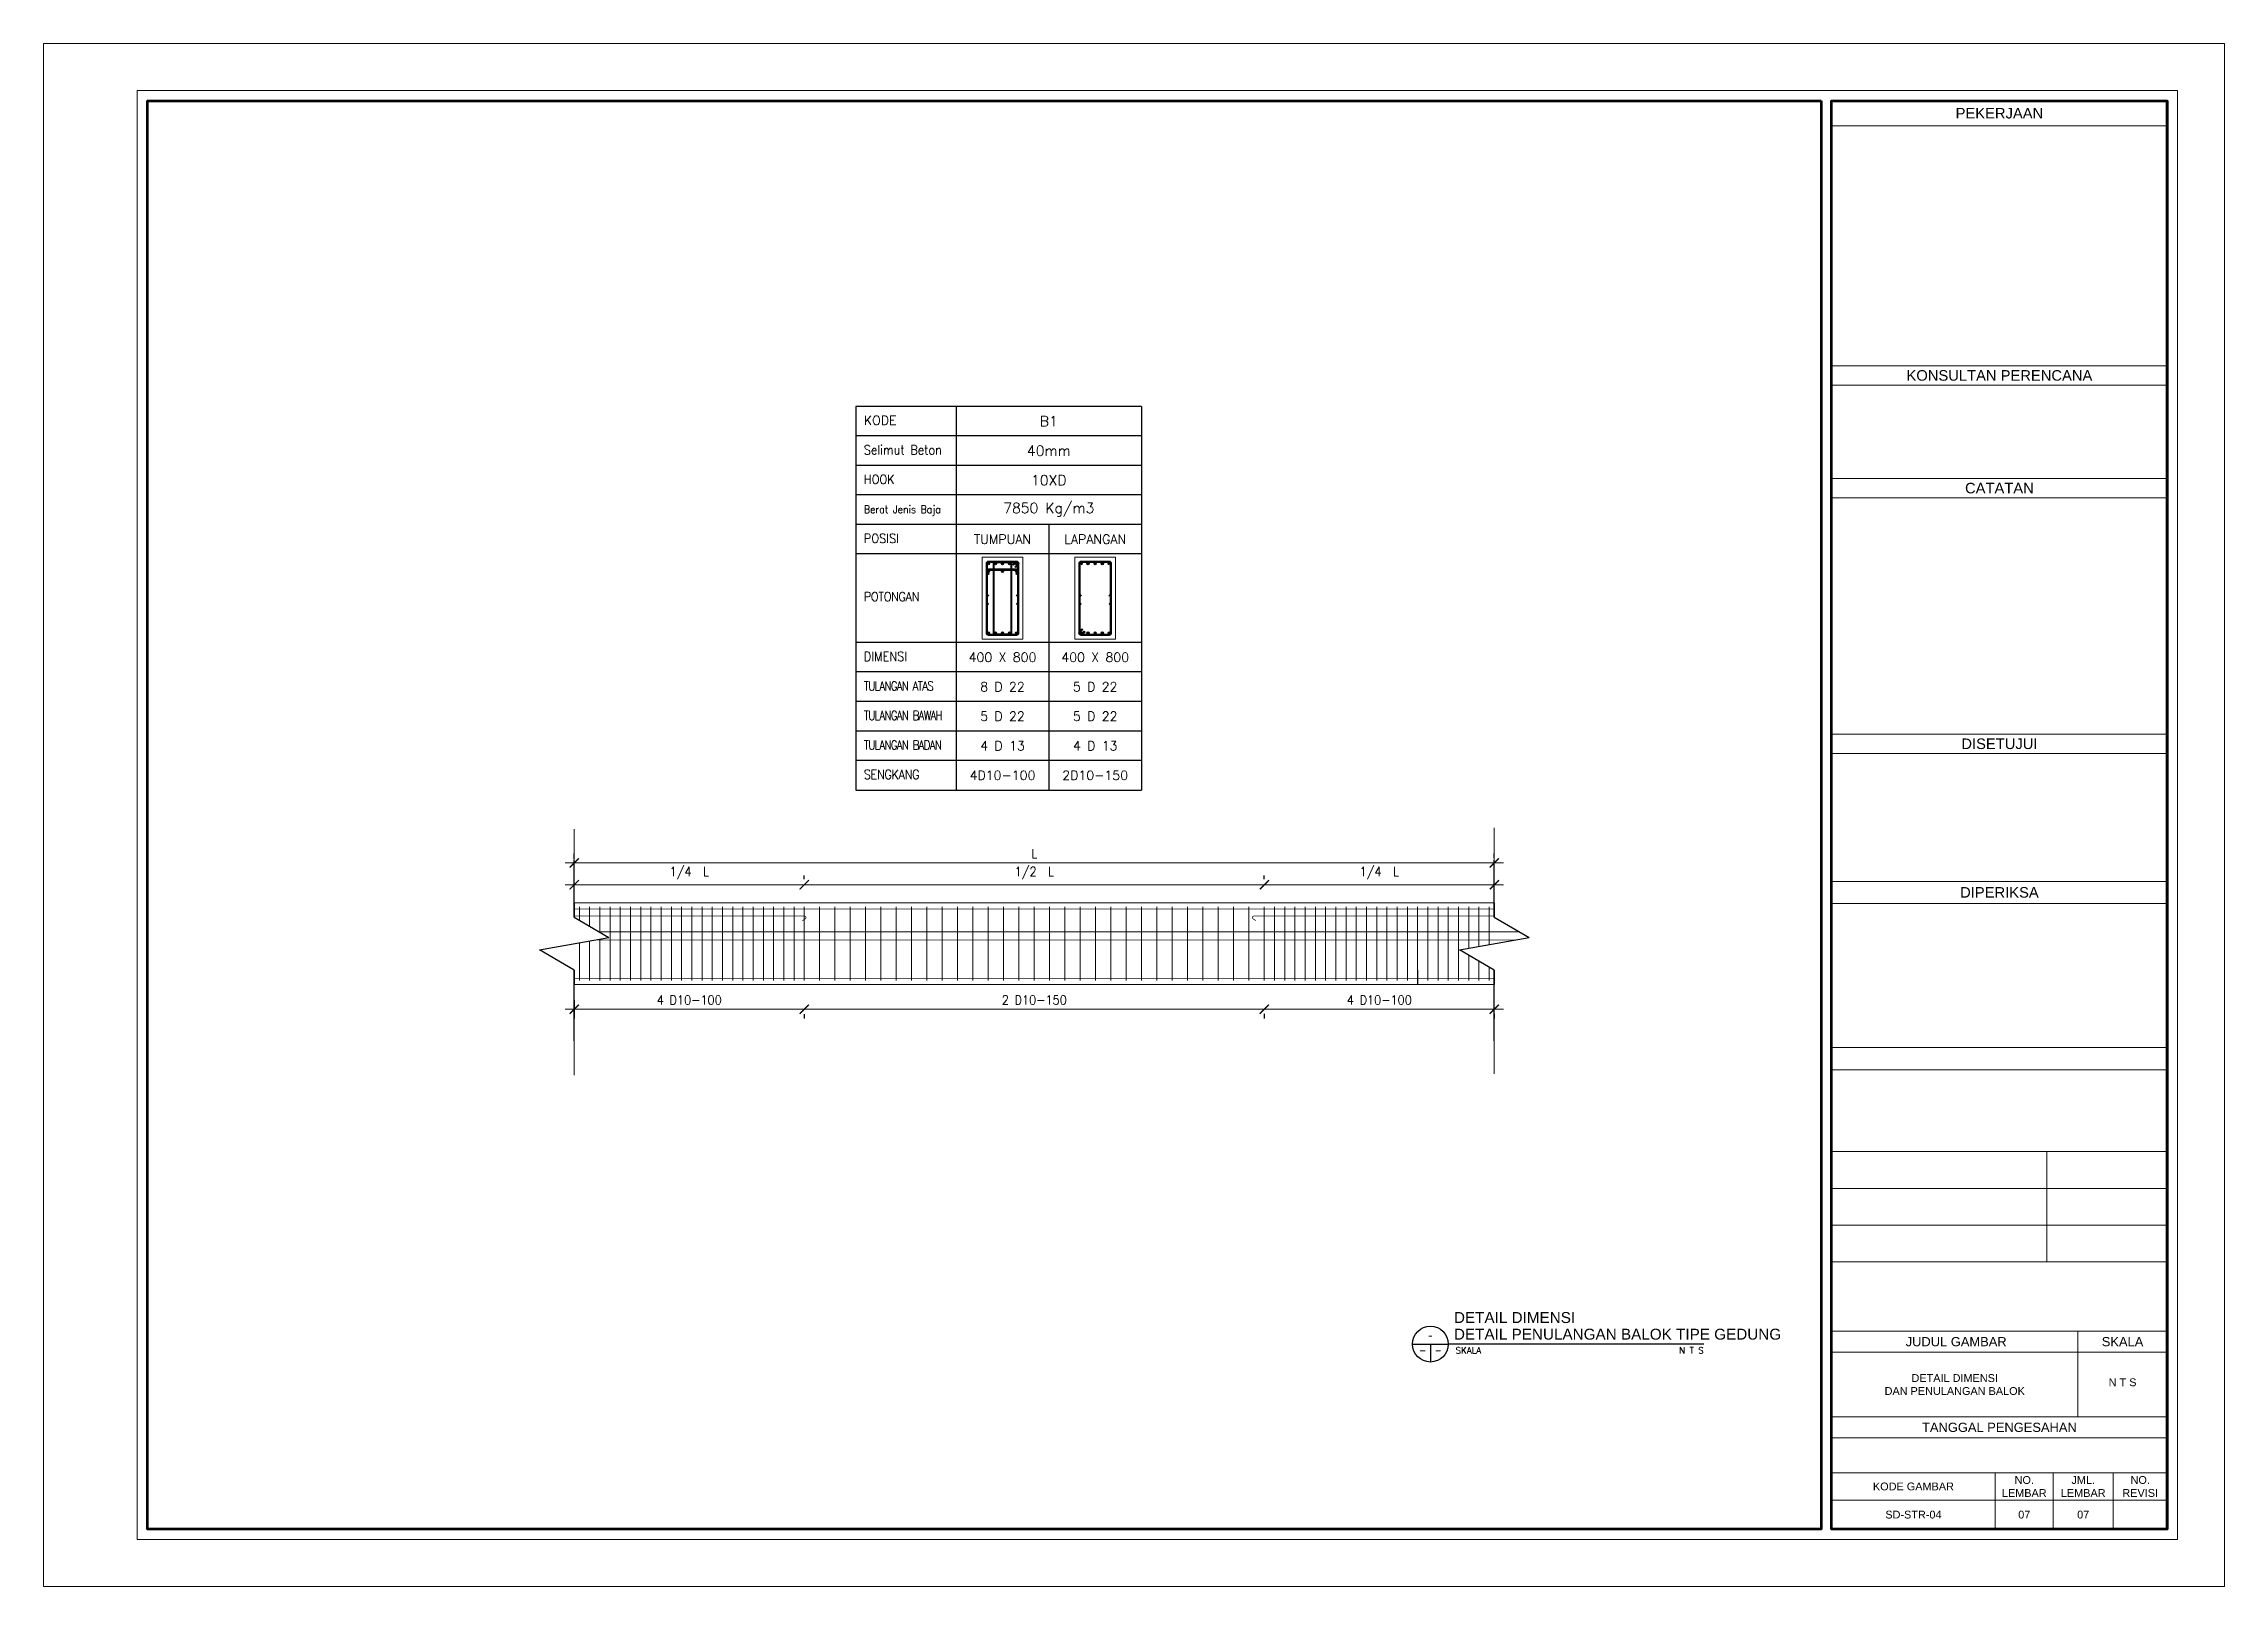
# Model space of a CAD drawing. Header units: millimetres. Extents: x 4384 to 25717, y 7703 to 52958.
# Drawn here: x 4384 to 25717, y 7703 to 22788 of the extents above; entities that cross this region are included whole.
import ezdxf
from ezdxf.enums import TextEntityAlignment as Align

# ---------------------------------------------------------------- set-up
doc = ezdxf.new("R2010")
doc.units = ezdxf.units.MM
doc.header["$PDMODE"] = 35
for name, color, linetype, lineweight in [('A-ANNO-dimensi', 14, 'Continuous', 9), ('A-STRT-Cstruktur', 4, 'Continuous', 15), ('arsir', 9, 'Continuous', 5), ('BETON', 5, 'Continuous', 9), ('Elevator', 230, 'Continuous', 9), ('HATCHING', 251, 'Continuous', 5)]:
    doc.layers.add(name, color=color, linetype=linetype, lineweight=lineweight)
for name, color, linetype in [('A-LINE-breakline', 1, 'Continuous'), ('KOP', 7, 'Continuous'), ('SIMBOL', 7, 'Continuous'), ('TEKS', 11, 'Continuous')]:
    doc.layers.add(name, color=color, linetype=linetype)
doc.styles.add('DIM', font='simplex.shx', dxfattribs={"height": 0.175})
doc.styles.add('JUDUL', font='arial.ttf', dxfattribs={"height": 300})
doc.styles.add('ROMANS', font='ROMANS.shx', dxfattribs={"height": 0.22})
doc.styles.add('S-R-S', font='simplex.shx', dxfattribs={"width": 0.9})
doc.styles.add('SIM', font='SIMPLEX.shx', dxfattribs={"height": 0.175})
doc.styles.get("Standard").update_dxf_attribs({"font": 'arial.ttf'})
doc.dimstyles.new('S-A2 100', dxfattribs={"dimtxt": 150, "dimasz": 50, "dimexe": 50, "dimexo": 15, "dimgap": 70, "dimtad": 1, "dimdec": 0, "dimzin": 0, "dimdsep": 46, "dimtxsty": 'S-R-S', "dimblk": 'ARCHTICK', "dimcen": 2, "dimdle": 20, "dimclrd": 14, "dimclrt": 2, "dimadec": 0, "dimazin": 0, "dimtfac": 1, "dimtdec": 0, "dimtofl": 0, "dimtmove": 0, "dimatfit": 3, "dimfxl": 150, "dimfxlon": 1, "dimtolj": 1, "dimtzin": 0, "dimlwd": 13, "dimarcsym": 0})

msp = doc.modelspace()

# ---------------------------------------------------------------- texts
at = {"color": 7, "lineweight": 9, "char_height": 76.1867201, "attachment_point": 5, "style": 'ROMANS'}
for s, insert, width in [('{\\fArial|b0|i0|c0|p34;DETAIL DIMENSI \\PDAN PENULANGAN BALOK}', (23078.75535, 9676.52202, -43897.17226), 2408.9856379), ('{\\fArial|b0|i0|c0|p34;N T S}', (24720.52763, 9698.24508, -43897.17226), 874.5589125), ('{\\fArial|b0|i0|c0|p34;SD-STR-04}', (22674.7931, 8404.64926, -43897.17226), 1601.0611361), ('{\\fArial|b0|i0|c0|p34;07}', (23759.1311, 8404.64926, -43897.17226), 567.6148721), ('{\\fArial|b0|i0|c0|p34;07}', (24335.72618, 8404.64926, -43897.17226), 585.5752743)]:
    msp.add_mtext(s, dxfattribs=dict(at, insert=insert, width=width))
at = {"layer": 'TEKS', "color": 2, "linetype": 'Continuous', "lineweight": 0, "ltscale": 5}
for s, insert, char_height, width, attachment_point in [('{\\Fromans|c0;KODE}', (12407.511, 19149.83802), 90, 903.1928829, 1), ('\\pxqc;{\\Fromans|c0;B1}', (14217.38571, 19096.9054), 100, 1813.3636644, 5), ('{\\Fromans|c0;\\W0.9;Selimut Beton }', (12407.511, 18861.29071), 90, 903.1928829, 1), ('\\pxqc;{\\Fromans|c0;40mm}', (14217.38571, 18808.35809), 100, 1813.3636644, 5), ('{\\Fromans|c0;\\W0.9;HOOK}', (12407.511, 18572.7434), 90, 903.1928829, 1), ('{\\Fromans|c0;10XD}', (14217.38571, 18519.81078), 100, 1813.3636644, 5), ('{\\Fromans|c0;\\W0.9;Berat Jenis Baja}', (12408.8111, 18271.80979, 7587.069), 74.4446425, 1006.8324812, 1), ('{\\Fromans|c0;7850 Kg/m3}', (14217.38571, 18231.26347), 100, 1813.3636644, 5), ('{\\Fromans|c0;\\W0.9;POSISI}', (12407.511, 17995.64877), 90, 903.1928829, 1), ('{\\Fromans|c0;TUMPUAN}', (13764.0448, 17942.71616), 90, 906.6818324, 5), ('{\\Fromans|c0;LAPANGAN}', (14670.72663, 17942.71616), 90, 906.6818324, 5), ('{\\Fromans|c0;\\W0.9;\\T0.95;POTONGAN}', (12407.511, 17425.66229), 90, 903.1928829, 1), ('{\\Fromans|c0;\\W0.9;DIMENSI}', (12407.511, 16841.45953), 90, 903.1928829, 1), ('{\\Fromans|c0;400 X 800}', (13764.0448, 16788.52691), 90, 906.6818323, 5), ('{\\Fromans|c0;400 X 800}', (14670.72663, 16788.52691), 90, 906.6818323, 5), ('{\\Fromans|c0;\\W0.8;\\T0.9;TULANGAN ATAS}', (12407.511, 16552.91222), 90, 903.1928829, 1), ('{\\Fromans|c0;8 D 22}', (13764.0448, 16499.9796), 90, 906.6818323, 5), ('{\\Fromans|c0;5 D 22}', (14670.72663, 16499.9796), 90, 906.6818323, 5), ('{\\Fromans|c0;\\W0.8;\\T0.9;TULANGAN BAWAH}', (12407.511, 16264.36491), 90, 903.1928829, 1), ('{\\Fromans|c0;5 D 22}', (13764.0448, 16211.43229), 90, 906.6818323, 5), ('{\\Fromans|c0;5 D 22}', (14670.72663, 16211.43229), 90, 906.6818323, 5), ('{\\Fromans|c0;\\W0.8;\\T0.9;TULANGAN BADAN}', (12407.511, 15975.81759), 90, 903.1928829, 1), ('{\\Fromans|c0;4 D 13}', (13764.0448, 15922.88498), 90, 906.6818323, 5), ('{\\Fromans|c0;4 D 13}', (14670.72663, 15922.88498), 90, 906.6818323, 5), ('{\\Fromans|c0;\\W0.9;\\T0.95;SENGKANG}', (12407.511, 15687.27028), 90, 903.1928829, 1), ('{\\Fromans|c0;4D10-100}', (13764.0448, 15634.33766), 90, 906.6818323, 5), ('{\\Fromans|c0;2D10-150}', (14670.72663, 15634.33766), 90, 906.6818323, 5)]:
    msp.add_mtext(s, dxfattribs=dict(at, insert=insert, char_height=char_height, width=width, attachment_point=attachment_point))

# ---------------------------------------------------------------- blocks, each defined once
blk = doc.blocks.new('SIM-JUDUL')
for p, q in [((0, 0), (0.987, 0)), ((0.493, 0), (0.493, -0.493)), ((8, 0), (0.987, 0))]:
    blk.add_line(p, q)
blk.add_circle((0.493, 0), 0.493)
at = {"ltscale": 0.7, "style": 'SIM'}
blk.add_text('SKALA', height=0.175, dxfattribs=at).set_placement((1.185, -0.174), align=Align.MIDDLE_LEFT)
at = {"style": 'JUDUL'}
for tag, p in [('JUDUL1', (1.14, 0.578)), ('JUDUL2', (1.14, 0.121))]:
    blk.add_attdef(tag, p, '', height=0.3, dxfattribs=at)
at = {"ltscale": 0.75}
for tag, height, style, p in [('GBR', 0.25, 'JUDUL', (0.493, 0.247)), ('L1', 0.175, 'DIM', (0.28, -0.174)), ('L2', 0.175, 'DIM', (0.707, -0.174))]:
    blk.add_attdef(tag, text='', height=height, dxfattribs=dict(at, style=style)).set_placement(p, align=Align.MIDDLE)
at = {"style": 'DIM'}
blk.add_attdef('SKL', text='', height=0.175, dxfattribs=at).set_placement((8, -0.174), align=Align.MIDDLE_RIGHT)
blk = doc.blocks.new('KOPSTR')
at = {"color": 7, "lineweight": 20, "ltscale": 2}
for p, q in [((1045959, 626693), (1055102, 626693)), ((1045959, 626012), (1055102, 626012)), ((1045959, 619478), (1055102, 619478)), ((1045959, 618948), (1055102, 618948)), ((1045959, 616409), (1055102, 616409)), ((1045959, 615880), (1055102, 615880)), ((1045959, 609448), (1055102, 609448)), ((1045959, 608919), (1055102, 608919)), ((1045959, 605438), (1055102, 605438)), ((1045959, 604838), (1055102, 604838)), ((1045959, 600915), (1055102, 600915)), ((1045959, 600306), (1055102, 600306)), ((1045959, 595081), (1055102, 595081)), ((1045959, 593190), (1055102, 593190)), ((1045959, 592620), (1055102, 592620)), ((1045959, 590856), (1055102, 590856))]:
    blk.add_line(p, q, dxfattribs=at)
at = {"color": 7}
for p, q in [((1051819, 598081), (1051819, 595081)), ((1052667, 593190), (1052667, 590856)), ((1051998, 589333), (1051998, 587800)), ((1053628, 589333), (1053628, 587800)), ((1045959, 588593), (1055102, 588593))]:
    blk.add_line(p, q, dxfattribs=at)
at = {"color": 7, "ltscale": 2}
for p, q in [((1045959, 590291), (1055102, 590291)), ((1045959, 589333), (1055102, 589333))]:
    blk.add_line(p, q, dxfattribs=at)
at = {"color": 8}
blk.add_lwpolyline([(997258, 628249), (997258, 586244), (1056658, 586244), (1056658, 628249)], close=True, dxfattribs=at)
at = {"lineweight": 13}
blk.add_lwpolyline([(1055385, 626976), (1055385, 587517), (999803, 587517), (999803, 626976)], close=True, dxfattribs=at)
at = {"color": 1, "lineweight": 53, "ltscale": 0.05}
blk.add_lwpolyline([(1045676, 626693), (1045676, 587800), (1000086, 587800), (1000086, 626693)], close=True, dxfattribs=at)
blk.add_lwpolyline([(1055102, 587800), (1055102, 626693), (1055102, 587800), (1045959, 587800), (1045959, 626693), (1055102, 626693)], dxfattribs=at)
at = {"color": 7, "lineweight": 20, "ltscale": 2}
for points in [[(1045959, 598081), (1055102, 598081)], [(1045959, 597081), (1055102, 597081)], [(1045959, 596081), (1055102, 596081)], [(1045959, 595081), (1055102, 595081)]]:
    blk.add_lwpolyline(points, close=True, dxfattribs=at)
at = {"color": 7}
blk.add_lwpolyline([(1050417, 589333), (1050417, 587800), (1050417, 589159)], dxfattribs=at)
at = {"lineweight": 15, "attachment_point": 5, "style": 'ROMANS'}
for s, insert, char_height, width in [('{\\fArial|b0|i0|c0|p34;PEKERJAAN}', (1050530, 626352), 287.25, 9143.07), ('{\\fArial|b0|i0|c0|p34;KONSULTAN PERENCANA}', (1050530, 619213), 287.25, 9143.07), ('{\\fArial|b0|i0|c0|p34;CATATAN}', (1050530, 616145), 287.25, 9143.07), ('{\\fArial|b0|i0|c0|p34;DISETUJUI}', (1050530, 609184), 287.25, 9143.07), ('{\\fArial|b0|i0|c0|p34;DIPERIKSA}', (1050530, 605138), 287.25, 9143.07), ('{\\fArial|b0|i0|c0|p34;JUDUL GAMBAR}', (1049352, 592905), 251.35, 6628.69), ('{\\fArial|b0|i0|c0|p34;SKALA}', (1053884, 592905), 251.35, 2435.22), ('{\\fArial|b0|i0|c0|p34;TANGGAL PENGESAHAN}', (1050530, 590573), 251.35, 9143.07), ('{\\fArial|b0|i0|c0|p34;NO. LEMBAR}', (1051207, 588963), 212.14, 1580.53), ('{\\fArial|b0|i0|c0|p34;NO. REVISI}', (1054365, 588963), 212.14, 1473.82), ('{\\fArial|b0|i0|c0|p34;KODE GAMBAR}', (1048188, 588963), 212.14, 4458.17), ('{\\fArial|b0|i0|c0|p34;JML. LEMBAR}', (1052813, 588963), 212.14, 1630.54)]:
    blk.add_mtext(s, dxfattribs=dict(at, insert=insert, char_height=char_height, width=width))
blk = doc.blocks.new('_ArchTick')
at = {"color": 0, "linetype": 'ByBlock', "const_width": 0.15}
blk.add_lwpolyline([(-0.5, -0.5), (0.5, 0.5)], dxfattribs=at)
blk = doc.blocks.new('*D39')
at = {"layer": 'A-ANNO-dimensi', "color": 14, "lineweight": 13, "transparency": 16777216}
blk.add_line((18665, 14564), (16235, 14564), dxfattribs=at)
at = {"layer": 'A-ANNO-dimensi', "color": 0, "lineweight": -2, "transparency": 16777216}
for p, q in [((16325, 14618), (16325, 14654)), ((18575, 14632), (18575, 14654))]:
    blk.add_line(p, q, dxfattribs=at)
at = {"layer": 'DEFPOINTS', "color": 0, "transparency": 16777216}
for p in [(16325, 14564), (16325, 14394, -1279), (18575, 14497, -1279)]:
    blk.add_point(p, dxfattribs=at)
at = {"layer": 'A-ANNO-dimensi', "color": 14, "lineweight": 13, "transparency": 16777216, "xscale": 90, "yscale": 90, "zscale": 90, "rotation": 180}
blk.add_blockref('_ArchTick', (16325, 14564), dxfattribs=at)
at = {"layer": 'A-ANNO-dimensi', "color": 14, "lineweight": 13, "transparency": 16777216, "xscale": 90, "yscale": 90, "zscale": 90}
blk.add_blockref('_ArchTick', (18575, 14564), dxfattribs=at)
at = {"layer": 'A-ANNO-dimensi', "color": 2, "transparency": 16777216, "insert": (17450, 14678), "char_height": 90, "attachment_point": 5, "style": 'S-R-S'}
blk.add_mtext('\\A1;1/4  L', dxfattribs=at)
blk = doc.blocks.new('*D40')
at = {"layer": 'A-ANNO-dimensi', "color": 14, "lineweight": 13, "transparency": 16777216}
blk.add_line((16415, 14564), (11735, 14564), dxfattribs=at)
at = {"layer": 'A-ANNO-dimensi', "color": 0, "lineweight": -2, "transparency": 16777216}
for p, q in [((11825, 14617), (11825, 14654)), ((16325, 14618), (16325, 14654))]:
    blk.add_line(p, q, dxfattribs=at)
at = {"layer": 'DEFPOINTS', "color": 0, "transparency": 16777216}
for p in [(11825, 14564), (11825, 14388, -1279), (16325, 14394, -1279)]:
    blk.add_point(p, dxfattribs=at)
at = {"layer": 'A-ANNO-dimensi', "color": 14, "lineweight": 13, "transparency": 16777216, "xscale": 90, "yscale": 90, "zscale": 90, "rotation": 180}
blk.add_blockref('_ArchTick', (11825, 14564), dxfattribs=at)
at = {"layer": 'A-ANNO-dimensi', "color": 14, "lineweight": 13, "transparency": 16777216, "xscale": 90, "yscale": 90, "zscale": 90}
blk.add_blockref('_ArchTick', (16325, 14564), dxfattribs=at)
at = {"layer": 'A-ANNO-dimensi', "color": 2, "transparency": 16777216, "insert": (14075, 14678), "char_height": 90, "attachment_point": 5, "style": 'S-R-S'}
blk.add_mtext('\\A1;1/2  L', dxfattribs=at)
blk = doc.blocks.new('*D41')
at = {"layer": 'A-ANNO-dimensi', "color": 14, "lineweight": 13, "transparency": 16777216}
blk.add_line((18665, 14778), (9485, 14778), dxfattribs=at)
at = {"layer": 'A-ANNO-dimensi', "color": 0, "lineweight": -2, "transparency": 16777216}
for p, q in [((9575, 14814), (9575, 14868)), ((18575, 14826), (18575, 14868))]:
    blk.add_line(p, q, dxfattribs=at)
at = {"layer": 'DEFPOINTS', "color": 0, "transparency": 16777216}
for p in [(9575, 14778), (18575, 14561, -1279), (9575, 14460, -1279)]:
    blk.add_point(p, dxfattribs=at)
at = {"layer": 'A-ANNO-dimensi', "color": 14, "lineweight": 13, "transparency": 16777216, "xscale": 90, "yscale": 90, "zscale": 90, "rotation": 180}
blk.add_blockref('_ArchTick', (9575, 14778), dxfattribs=at)
at = {"layer": 'A-ANNO-dimensi', "color": 14, "lineweight": 13, "transparency": 16777216, "xscale": 90, "yscale": 90, "zscale": 90}
blk.add_blockref('_ArchTick', (18575, 14778), dxfattribs=at)
at = {"layer": 'A-ANNO-dimensi', "color": 2, "transparency": 16777216, "insert": (14075, 14868), "char_height": 90, "attachment_point": 5, "style": 'S-R-S'}
blk.add_mtext('\\A1;L', dxfattribs=at)
blk = doc.blocks.new('*D42')
at = {"layer": 'A-ANNO-dimensi', "color": 14, "lineweight": 13, "transparency": 16777216}
blk.add_line((18665, 13347), (16235, 13347), dxfattribs=at)
at = {"layer": 'A-ANNO-dimensi', "color": 0, "lineweight": -2, "transparency": 16777216}
for p, q in [((16325, 13302), (16325, 13257)), ((18575, 13302), (18575, 13257))]:
    blk.add_line(p, q, dxfattribs=at)
at = {"layer": 'DEFPOINTS', "color": 0, "transparency": 16777216}
for p in [(16325, 13588, 1279), (18575, 13588, 1279), (16325, 13347)]:
    blk.add_point(p, dxfattribs=at)
at = {"layer": 'A-ANNO-dimensi', "color": 14, "lineweight": 13, "transparency": 16777216, "xscale": 90, "yscale": 90, "zscale": 90, "rotation": 180}
blk.add_blockref('_ArchTick', (16325, 13347), dxfattribs=at)
at = {"layer": 'A-ANNO-dimensi', "color": 14, "lineweight": 13, "transparency": 16777216, "xscale": 90, "yscale": 90, "zscale": 90}
blk.add_blockref('_ArchTick', (18575, 13347), dxfattribs=at)
at = {"layer": 'A-ANNO-dimensi', "color": 2, "transparency": 16777216, "insert": (17450, 13437), "char_height": 90, "attachment_point": 5, "style": 'S-R-S'}
blk.add_mtext('\\A1;4 D10-100', dxfattribs=at)
blk = doc.blocks.new('*D43')
at = {"layer": 'A-ANNO-dimensi', "color": 14, "lineweight": 13, "transparency": 16777216}
blk.add_line((9485, 14564), (11915, 14564), dxfattribs=at)
at = {"layer": 'A-ANNO-dimensi', "color": 0, "lineweight": -2, "transparency": 16777216}
for p, q in [((9575, 14628), (9575, 14654)), ((11825, 14617), (11825, 14654))]:
    blk.add_line(p, q, dxfattribs=at)
at = {"layer": 'DEFPOINTS', "color": 0, "transparency": 16777216}
for p in [(11825, 14564), (9575, 14470, -1279), (11825, 14388, -1279)]:
    blk.add_point(p, dxfattribs=at)
at = {"layer": 'A-ANNO-dimensi', "color": 14, "lineweight": 13, "transparency": 16777216, "xscale": 90, "yscale": 90, "zscale": 90, "rotation": 180}
blk.add_blockref('_ArchTick', (9575, 14564), dxfattribs=at)
at = {"layer": 'A-ANNO-dimensi', "color": 14, "lineweight": 13, "transparency": 16777216, "xscale": 90, "yscale": 90, "zscale": 90}
blk.add_blockref('_ArchTick', (11825, 14564), dxfattribs=at)
at = {"layer": 'A-ANNO-dimensi', "color": 2, "transparency": 16777216, "insert": (10700, 14678), "char_height": 90, "attachment_point": 5, "style": 'S-R-S'}
blk.add_mtext('\\A1;1/4  L', dxfattribs=at)
blk = doc.blocks.new('*D44')
at = {"layer": 'A-ANNO-dimensi', "color": 14, "lineweight": 13, "transparency": 16777216}
blk.add_line((9485, 13347), (11915, 13347), dxfattribs=at)
at = {"layer": 'A-ANNO-dimensi', "color": 0, "lineweight": -2, "transparency": 16777216}
for p, q in [((9575, 13437), (9575, 13257)), ((11825, 13300), (11825, 13257))]:
    blk.add_line(p, q, dxfattribs=at)
at = {"layer": 'DEFPOINTS', "color": 0, "transparency": 16777216}
for p in [(9575, 13575), (11825, 13575, 1279), (11825, 13347)]:
    blk.add_point(p, dxfattribs=at)
at = {"layer": 'A-ANNO-dimensi', "color": 14, "lineweight": 13, "transparency": 16777216, "xscale": 90, "yscale": 90, "zscale": 90, "rotation": 180}
blk.add_blockref('_ArchTick', (9575, 13347), dxfattribs=at)
at = {"layer": 'A-ANNO-dimensi', "color": 14, "lineweight": 13, "transparency": 16777216, "xscale": 90, "yscale": 90, "zscale": 90}
blk.add_blockref('_ArchTick', (11825, 13347), dxfattribs=at)
at = {"layer": 'A-ANNO-dimensi', "color": 2, "transparency": 16777216, "insert": (10700, 13437), "char_height": 90, "attachment_point": 5, "style": 'S-R-S'}
blk.add_mtext('\\A1;4 D10-100', dxfattribs=at)
blk = doc.blocks.new('*D45')
at = {"layer": 'A-ANNO-dimensi', "color": 14, "lineweight": 13, "transparency": 16777216}
blk.add_line((11735, 13347), (16415, 13347), dxfattribs=at)
at = {"layer": 'A-ANNO-dimensi', "color": 0, "lineweight": -2, "transparency": 16777216}
for p, q in [((11825, 13300), (11825, 13257)), ((16325, 13302), (16325, 13257))]:
    blk.add_line(p, q, dxfattribs=at)
at = {"layer": 'DEFPOINTS', "color": 0, "transparency": 16777216}
for p in [(11825, 13575, 1279), (16325, 13588, 1279), (16325, 13347)]:
    blk.add_point(p, dxfattribs=at)
at = {"layer": 'A-ANNO-dimensi', "color": 14, "lineweight": 13, "transparency": 16777216, "xscale": 90, "yscale": 90, "zscale": 90, "rotation": 180}
blk.add_blockref('_ArchTick', (11825, 13347), dxfattribs=at)
at = {"layer": 'A-ANNO-dimensi', "color": 14, "lineweight": 13, "transparency": 16777216, "xscale": 90, "yscale": 90, "zscale": 90}
blk.add_blockref('_ArchTick', (16325, 13347), dxfattribs=at)
at = {"layer": 'A-ANNO-dimensi', "color": 2, "transparency": 16777216, "insert": (14075, 13437), "char_height": 90, "attachment_point": 5, "style": 'S-R-S'}
blk.add_mtext('\\A1;2 D10-150', dxfattribs=at)

# ---------------------------------------------------------------- dimensions: what is measured, and where the dimension line sits
at = {"layer": 'A-ANNO-dimensi'}
for base, p1, p2, text, picture, middle in [((9574.84931, 14778.27852, 1278.62825), (18574.84931, 14560.86796), (9574.84931, 14459.94535), 'L', '*D41', (14074.84931, 14868.27852, 1278.62825)), ((11824.83373, 14563.99653, 1278.62825), (16324.86489, 14394.38615), (11824.83373, 14388.47324), '1/2  L', '*D40', (14074.84931, 14677.56796, 1278.62825)), ((16324.86489, 14563.99653, 1278.62825), (18574.84931, 14497.24413), (16324.86489, 14394.38615), '1/4  L', '*D39', (17449.8571, 14677.56796, 1278.62825)), ((16324.86489, 13346.67359, -1278.62825), (18574.84931, 13588.47324), (16324.86489, 13588.47324), '4 D10-100', '*D42', (17449.8571, 13436.67359, -1278.62825))]:
    dim = msp.add_linear_dim(base=base, p1=p1, p2=p2, angle=180, text=text, dimstyle='S-A2 100', override={"dimtxt": 90, "dimasz": 90, "dimexe": 90, "dimexo": 90, "dimgap": 45, "dimdle": 90, "dimfxl": 90}, dxfattribs=at)
    dim.commit()
    dim.dimension.update_dxf_attribs({"geometry": picture, "text_midpoint": middle})
for base, p1, p2, text, picture, middle in [((11824.83373, 14563.99653, 1278.62825), (9574.84931, 14469.81533), (11824.83373, 14388.47324), '1/4  L', '*D43', (10699.84152, 14677.56796, 1278.62825)), ((11824.84931, 13346.67359, -1278.62825), (9574.84931, 13575.19821, -1278.62825), (11824.84931, 13575.19821), '4 D10-100', '*D44', (10699.84931, 13436.67359, -1278.62825)), ((16324.86489, 13346.67359, -1278.62825), (11824.84931, 13575.19821), (16324.86489, 13588.47324), '2 D10-150', '*D45', (14074.8571, 13436.67359, -1278.62825))]:
    dim = msp.add_linear_dim(base=base, p1=p1, p2=p2, text=text, dimstyle='S-A2 100', override={"dimtxt": 90, "dimasz": 90, "dimexe": 90, "dimexo": 90, "dimgap": 45, "dimdle": 90, "dimfxl": 90}, dxfattribs=at)
    dim.commit()
    dim.dimension.update_dxf_attribs({"geometry": picture, "text_midpoint": middle})

# ---------------------------------------------------------------- hatches: boundary and pattern name
at = {"layer": 'Elevator'}
h = msp.add_hatch(color=0, dxfattribs=at)
edge = h.paths.add_edge_path()
edge.add_arc((13620.0448, 17391.04267), 6.5, 0, 360)
h = msp.add_hatch(color=0, dxfattribs=at)
edge = h.paths.add_edge_path()
edge.add_arc((13620.0448, 17311.04267), 6.5, 0, 360)
h = msp.add_hatch(color=0, dxfattribs=at)
edge = h.paths.add_edge_path()
edge.add_arc((13908.0448, 17391.04267), 6.5, 0, 360)
h = msp.add_hatch(color=0, dxfattribs=at)
edge = h.paths.add_edge_path()
edge.add_arc((13908.0448, 17311.04267), 6.5, 0, 360)
h = msp.add_hatch(color=0, dxfattribs=at)
edge = h.paths.add_edge_path()
edge.add_arc((14526.72663, 17391.04267), 6.5, 0, 360)
h = msp.add_hatch(color=0, dxfattribs=at)
edge = h.paths.add_edge_path()
edge.add_arc((14526.72663, 17311.04267), 6.5, 0, 360)
h = msp.add_hatch(color=0, dxfattribs=at)
edge = h.paths.add_edge_path()
edge.add_arc((14814.72663, 17391.04267), 6.5, 0, 360)
h = msp.add_hatch(color=0, dxfattribs=at)
edge = h.paths.add_edge_path()
edge.add_arc((14814.72663, 17311.04267), 6.5, 0, 360)
at = {"layer": 'SIMBOL'}
h = msp.add_hatch(color=256, dxfattribs=at)
edge = h.paths.add_edge_path()
edge.add_arc((13625.0448, 17704.62153), 11, 0, 360)
h = msp.add_hatch(color=256, dxfattribs=at)
edge = h.paths.add_edge_path()
edge.add_arc((13694.5448, 17704.62153), 11, 0, 360)
h = msp.add_hatch(color=256, dxfattribs=at)
edge = h.paths.add_edge_path()
edge.add_arc((13764.0448, 17704.62153), 11, 0, 360)
h = msp.add_hatch(color=256, dxfattribs=at)
edge = h.paths.add_edge_path()
edge.add_arc((13833.5448, 17704.62153), 11, 0, 360)
h = msp.add_hatch(color=256, dxfattribs=at)
edge = h.paths.add_edge_path()
edge.add_arc((13903.0448, 17704.62153), 11, 0, 360)
h = msp.add_hatch(color=256, dxfattribs=at)
edge = h.paths.add_edge_path()
edge.add_arc((14531.72663, 17704.62153), 11, 0, 360)
h = msp.add_hatch(color=256, dxfattribs=at)
edge = h.paths.add_edge_path()
edge.add_arc((14601.22663, 17704.62153), 11, 0, 360)
h = msp.add_hatch(color=256, dxfattribs=at)
edge = h.paths.add_edge_path()
edge.add_arc((14670.72663, 17704.62153), 11, 0, 360)
h = msp.add_hatch(color=256, dxfattribs=at)
edge = h.paths.add_edge_path()
edge.add_arc((14740.22663, 17704.62153), 11, 0, 360)
h = msp.add_hatch(color=256, dxfattribs=at)
edge = h.paths.add_edge_path()
edge.add_arc((14809.72663, 17704.62153), 11, 0, 360)
h = msp.add_hatch(color=256, dxfattribs=at)
edge = h.paths.add_edge_path()
edge.add_arc((13625.0448, 17628.62153), 11, 0, 360)
h = msp.add_hatch(color=256, dxfattribs=at)
edge = h.paths.add_edge_path()
edge.add_arc((13764.0448, 17628.62153), 11, 0, 360)
h = msp.add_hatch(color=256, dxfattribs=at)
edge = h.paths.add_edge_path()
edge.add_arc((13903.0448, 17628.62153), 11, 0, 360)
h = msp.add_hatch(color=256, dxfattribs=at)
edge = h.paths.add_edge_path()
edge.add_arc((13625.0448, 17026.62153), 11, 0, 360)
h = msp.add_hatch(color=256, dxfattribs=at)
edge = h.paths.add_edge_path()
edge.add_arc((13694.5448, 17026.62153), 11, 0, 360)
h = msp.add_hatch(color=256, dxfattribs=at)
edge = h.paths.add_edge_path()
edge.add_arc((13764.0448, 17026.62153), 11, 0, 360)
h = msp.add_hatch(color=256, dxfattribs=at)
edge = h.paths.add_edge_path()
edge.add_arc((13833.5448, 17026.62153), 11, 0, 360)
h = msp.add_hatch(color=256, dxfattribs=at)
edge = h.paths.add_edge_path()
edge.add_arc((13903.0448, 17026.62153), 11, 0, 360)
h = msp.add_hatch(color=256, dxfattribs=at)
edge = h.paths.add_edge_path()
edge.add_arc((14531.72663, 17026.62153), 11, 0, 360)
h = msp.add_hatch(color=256, dxfattribs=at)
edge = h.paths.add_edge_path()
edge.add_arc((14601.22663, 17026.62153), 11, 0, 360)
h = msp.add_hatch(color=256, dxfattribs=at)
edge = h.paths.add_edge_path()
edge.add_arc((14670.72663, 17026.62153), 11, 0, 360)
h = msp.add_hatch(color=256, dxfattribs=at)
edge = h.paths.add_edge_path()
edge.add_arc((14740.22663, 17026.62153), 11, 0, 360)
h = msp.add_hatch(color=256, dxfattribs=at)
edge = h.paths.add_edge_path()
edge.add_arc((14809.72663, 17026.62153), 11, 0, 360)

# ---------------------------------------------------------------- linework, layer by layer
for p, q in [((9574.84931, 14246.61664), (9574.84931, 14805.64975)), ((9574.84931, 14246.61664), (9574.84931, 14805.64975)), ((18574.84931, 14246.55414, 43897.17226), (18574.84931, 14805.58725, 43897.17226)), ((18574.84931, 14246.55414, 43897.17226), (18574.84931, 14805.58725, 43897.17226)), ((9574.84931, 14388.47324), (9574.84931, 14246.61664)), ((18574.84931, 14388.41074, 43897.17226), (18574.84931, 14246.55414, 43897.17226)), ((9574.84931, 14246.61664), (9914.70389, 14048.53139)), ((18574.84931, 14246.55414, 43897.17226), (18914.70389, 14048.46889, 43897.17226)), ((9234.99473, 13928.41508), (9914.70389, 14048.53139)), ((9574.84931, 13730.32984), (9234.99473, 13928.41508)), ((18234.99473, 13928.35258, 43897.17226), (18914.70389, 14048.46889, 43897.17226)), ((18574.84931, 13730.26734, 43897.17226), (18234.99473, 13928.35258, 43897.17226)), ((9574.84931, 13730.32984), (9574.84931, 13588.47324)), ((9574.84931, 13038.52483), (9574.84931, 13730.32984)), ((9574.84931, 13038.52483), (9574.84931, 13730.32984)), ((17824.84931, 13730.32984), (17824.84931, 13588.47324)), ((18574.84931, 13730.26734, 43897.17226), (18574.84931, 13588.41074, 43897.17226)), ((18574.84931, 13038.46233, 43897.17226), (18574.84931, 13730.26734, 43897.17226)), ((18574.84931, 13038.46233, 43897.17226), (18574.84931, 13730.26734, 43897.17226))]:
    msp.add_line(p, q)
at = {"layer": 'A-LINE-breakline', "color": 1, "linetype": 'Continuous', "ltscale": 5}
for p, q in [((12329.85141, 19241.17906), (12329.85141, 15490.06401)), ((15124.06755, 19241.17906), (12329.85141, 19241.17906)), ((13310.70388, 19241.17906), (13310.70388, 15490.06401)), ((15124.06755, 19241.17906), (15124.06755, 15490.06401)), ((15124.06755, 18952.63174), (12329.85141, 18952.63174)), ((15124.06755, 18664.08443), (12329.85141, 18664.08443)), ((15124.06755, 18375.53712), (12329.85141, 18375.53712)), ((15124.06755, 18086.98981), (12329.85141, 18086.98981)), ((14217.38571, 18086.98981), (14217.38571, 15490.06401)), ((15124.06755, 17798.4425), (12329.85141, 17798.4425)), ((15124.06755, 16932.80057), (12329.85141, 16932.80057)), ((15124.06755, 16644.25325), (12329.85141, 16644.25325)), ((15124.06755, 16355.70594), (12329.85141, 16355.70594)), ((15124.06755, 16067.15863), (12329.85141, 16067.15863)), ((15124.06755, 15778.61132), (12329.85141, 15778.61132))]:
    msp.add_line(p, q, dxfattribs=at)
at = {"layer": 'A-LINE-breakline'}
msp.add_line((12329.85141, 15490.06401), (15124.06755, 15490.06401), dxfattribs=at)
at = {"layer": 'A-STRT-Cstruktur'}
for p, q in [((18574.84931, 14388.47324), (9574.84931, 14388.47324)), ((9574.84931, 13588.47324), (18574.84931, 13588.47324))]:
    msp.add_line(p, q, dxfattribs=at)
for points in [[(9574.84931, 15108.00769), (9574.84931, 14388.47324)], [(9574.84931, 13588.47324), (9574.84931, 12702.31805)], [(9574.84931, 13588.47324), (9574.84931, 12868.93879)]]:
    msp.add_lwpolyline(points, dxfattribs=at)
at = {"layer": 'A-STRT-Cstruktur', "elevation": 1278.62825}
for points in [[(18574.84931, 15121.28271), (18574.84931, 14401.74827)], [(18574.84931, 13601.74827), (18574.84931, 12715.59308)]]:
    msp.add_lwpolyline(points, dxfattribs=at)
at = {"layer": 'arsir', "const_width": 7}
for points in [[(18574.84931, 14327.47324), (13800.02509, 14327.47324), (9574.84931, 14327.47324)], [(9820.44024, 14103.47324), (13801.38788, 14103.47324), (18820.33301, 14103.47324)], [(9772.90585, 14023.47324), (13801.38788, 14023.47324), (18773.25952, 14023.47324)], [(9574.84931, 13649.47324), (13793.35277, 13649.47324), (18574.84931, 13649.47324)]]:
    msp.add_lwpolyline(points, dxfattribs=at)
for points in [[(9574.84931, 14257.47324), (11825.85084, 14257.47324, -0.6571413263), (11836.77779, 14232.19697), (11806.10281, 14212.54506)], [(18574.84931, 14257.47324), (16223.86336, 14257.47324, 0.6571413263), (16212.93641, 14232.19697), (16243.61138, 14212.54506)]]:
    msp.add_lwpolyline(points, format="xyb", dxfattribs=at)
at = {"layer": 'BETON'}
for points in [[(13564.0448, 16965.62153), (13964.0448, 16965.62153), (13964.0448, 17765.62153), (13564.0448, 17765.62153)], [(14870.72663, 17765.62153), (14470.72663, 17765.62153), (14470.72663, 16965.62153), (14870.72663, 16965.62153)]]:
    msp.add_lwpolyline(points, close=True, dxfattribs=at)
at = {"layer": 'HATCHING', "const_width": 10}
for points in [[(9624.84931, 14217.47399), (9624.84931, 14350.85041)], [(9724.84931, 14159.1887), (9724.84931, 14350.85041)], [(9824.84931, 14100.9034), (9824.84931, 14350.85041)], [(9924.84931, 13626.09606), (9924.84931, 14350.85041)], [(10024.84931, 13626.09606), (10024.84931, 14350.85041)], [(10124.84931, 13626.09606), (10124.84931, 14350.85041)], [(10224.84931, 13626.09606), (10224.84931, 14350.85041)], [(10324.84931, 13626.09606), (10324.84931, 14350.85041)], [(10424.84931, 13626.09606), (10424.84931, 14350.85041)], [(10524.84931, 13626.09606), (10524.84931, 14350.85041)], [(10624.84931, 13626.09606), (10624.84931, 14350.85041)], [(10724.84931, 13626.09606), (10724.84931, 14350.85041)], [(10824.84931, 13626.09606), (10824.84931, 14350.85041)], [(10924.84931, 13626.09606), (10924.84931, 14350.85041)], [(11024.84931, 13626.09606), (11024.84931, 14350.85041)], [(11124.84931, 13626.09606), (11124.84931, 14350.85041)], [(11224.84931, 13626.09606), (11224.84931, 14350.85041)], [(11324.84931, 13626.09606), (11324.84931, 14350.85041)], [(11424.84931, 13626.09606), (11424.84931, 14350.85041)], [(11524.84931, 13626.09606), (11524.84931, 14350.85041)], [(11624.84931, 13626.09606), (11624.84931, 14350.85041)], [(11724.84931, 13626.09606), (11724.84931, 14350.85041)], [(11824.84931, 13626.09606), (11824.84931, 14350.85041)], [(11974.84931, 13626.09606), (11974.84931, 14350.85041)], [(12124.84931, 13626.09606), (12124.84931, 14350.85041)], [(12274.84931, 13626.09606), (12274.84931, 14350.85041)], [(12424.84931, 13626.09606), (12424.84931, 14350.85041)], [(12574.84931, 13626.09606), (12574.84931, 14350.85041)], [(12724.84931, 13626.09606), (12724.84931, 14350.85041)], [(12874.84931, 13626.09606), (12874.84931, 14350.85041)], [(13024.84931, 13626.09606), (13024.84931, 14350.85041)], [(13174.84931, 13626.09606), (13174.84931, 14350.85041)], [(13324.84931, 13626.09606), (13324.84931, 14350.85041)], [(13474.84931, 13626.09606), (13474.84931, 14350.85041)], [(13624.84931, 13626.09606), (13624.84931, 14350.85041)], [(13774.84931, 13626.09606), (13774.84931, 14350.85041)], [(13924.84931, 13626.09606), (13924.84931, 14350.85041)], [(14074.84931, 13626.09606), (14074.84931, 14350.85041)], [(14224.84931, 13626.09606), (14224.84931, 14350.85041)], [(14374.84931, 13626.09606), (14374.84931, 14350.85041)], [(14524.84931, 13626.09606), (14524.84931, 14350.85041)], [(14674.84931, 13626.09606), (14674.84931, 14350.85041)], [(14824.84931, 13626.09606), (14824.84931, 14350.85041)], [(14974.84931, 13626.09606), (14974.84931, 14350.85041)], [(15124.84931, 13626.09606), (15124.84931, 14350.85041)], [(15274.84931, 13626.09606), (15274.84931, 14350.85041)], [(15424.84931, 13626.09606), (15424.84931, 14350.85041)], [(15574.84931, 13626.09606), (15574.84931, 14350.85041)], [(15724.84931, 13626.09606), (15724.84931, 14350.85041)], [(15874.84931, 13626.09606), (15874.84931, 14350.85041)], [(16024.84931, 13626.09606), (16024.84931, 14350.85041)], [(16174.84931, 13626.09606), (16174.84931, 14350.85041)], [(16324.86489, 13626.09606), (16324.86489, 14350.85041)], [(16424.86489, 13626.09606), (16424.86489, 14350.85041)], [(16524.86489, 13626.09606), (16524.86489, 14350.85041)], [(16624.86489, 13626.09606), (16624.86489, 14350.85041)], [(16724.86489, 13626.09606), (16724.86489, 14350.85041)], [(16824.86489, 13626.09606), (16824.86489, 14350.85041)], [(16924.86489, 13626.09606), (16924.86489, 14350.85041)], [(17024.86489, 13626.09606), (17024.86489, 14350.85041)], [(17124.86489, 13626.09606), (17124.86489, 14350.85041)], [(17224.86489, 13626.09606), (17224.86489, 14350.85041)], [(17324.86489, 13626.09606), (17324.86489, 14350.85041)], [(17424.86489, 13626.09606), (17424.86489, 14350.85041)], [(17524.86489, 13626.09606), (17524.86489, 14350.85041)], [(17624.86489, 13626.09606), (17624.86489, 14350.85041)], [(17724.86489, 13626.09606), (17724.86489, 14350.85041)], [(17824.86489, 13626.09606), (17824.86489, 14350.85041)], [(17924.86489, 13626.09606), (17924.86489, 14350.85041)], [(18024.86489, 13626.09606), (18024.86489, 14350.85041)], [(18124.86489, 13626.09606), (18124.86489, 14350.85041)], [(18224.86489, 13626.09606), (18224.86489, 14350.85041)], [(18324.86489, 13944.23419), (18324.86489, 14350.85041)], [(18424.86489, 13961.90591), (18424.86489, 14350.85041)], [(18524.86489, 13979.57763), (18524.86489, 14350.85041)], [(9624.84931, 13626.09606), (9624.84931, 13997.3091)], [(9724.84931, 13626.09606), (9724.84931, 14014.98082)], [(9824.84931, 13626.09606), (9824.84931, 14032.65254)], [(18324.86489, 13626.09606), (18324.86489, 13875.9715)], [(9574.84931, 13626.09606), (9574.84931, 13730.32984)], [(17824.84931, 13626.09606), (17824.84931, 13730.32984)], [(18424.86489, 13626.09606), (18424.86489, 13817.6862)], [(18524.86489, 13626.09606), (18524.86489, 13759.4009)]]:
    msp.add_lwpolyline(points, dxfattribs=at)
at = {"layer": 'SIMBOL'}
msp.add_line((14814.72663, 17725.62153), (14576.72663, 17725.62153), dxfattribs=at)
for points in [[(13903.0448, 17725.62153), (13625.0448, 17725.62153, 0.4142135624), (13604.0448, 17704.62153), (13604.0448, 17026.62153, 0.4142135624), (13625.0448, 17005.62153), (13903.0448, 17005.62153, 0.4142135624), (13924.0448, 17026.62153), (13924.0448, 17704.62153, 0.4142135624)], [(14531.72663, 17005.62153), (14809.72663, 17005.62153, 0.4142135624), (14830.72663, 17026.62153), (14830.72663, 17704.62153, 0.4142135624), (14809.72663, 17725.62153), (14531.72663, 17725.62153, 0.4142135624), (14510.72663, 17704.62153), (14510.72663, 17026.62153, 0.4142135624)], [(13625.0448, 17639.62153), (13903.0448, 17639.62153, -0.6681786379), (13910.82297, 17620.84336), (13893.84997, 17603.87036), (13900.92104, 17596.79929), (13917.89404, 17613.77229, 0.6681786379), (13903.0448, 17649.62153), (13625.0448, 17649.62153, 0.6681786379), (13610.19555, 17613.77229), (13627.16855, 17596.79929), (13634.23962, 17603.87036), (13617.26662, 17620.84336, -0.6681786379)]]:
    msp.add_lwpolyline(points, format="xyb", close=True, dxfattribs=at)
for points in [[(13695.65625, 17715.62153), (13625.0448, 17715.62153, 0.4142135624), (13614.0448, 17704.62153), (13614.0448, 17646.51008)], [(13854.5448, 17649.62153), (13854.5448, 17704.62153, 0.4142135624), (13833.5448, 17725.62153), (13783.0448, 17725.62153), (13694.5448, 17725.62153, 0.4142135624), (13673.5448, 17704.62153), (13673.5448, 17649.62153)], [(13683.5448, 17649.62153), (13683.5448, 17704.62153, -0.4142135624), (13694.5448, 17715.62153), (13783.0448, 17715.62153), (13833.5448, 17715.62153, -0.4142135624), (13844.5448, 17704.62153), (13844.5448, 17649.62153)], [(13914.0448, 17685.92305), (13893.1453, 17665.02355), (13886.07423, 17672.09462), (13910.82297, 17696.84336, 1), (13895.26662, 17712.39971), (13870.51789, 17687.65097), (13863.44682, 17694.72204), (13888.19555, 17719.47077, -0.6767228673), (13924.03898, 17704.12735)], [(13914.0448, 17646.51008), (13914.0448, 17704.62153, 0.4142135624), (13903.0448, 17715.62153)], [(14550.42511, 17015.62153), (14809.72663, 17015.62153, 0.4142135624), (14820.72663, 17026.62153), (14820.72663, 17704.62153, 0.4142135624), (14809.72663, 17715.62153), (14531.72663, 17715.62153, 0.4142135624), (14520.72663, 17704.62153), (14520.72663, 17026.62153, 0.4142135624), (14531.72663, 17015.62153)], [(13614.0448, 17609.92305), (13614.0448, 17026.62153, 0.4142135624), (13625.0448, 17015.62153), (13695.65625, 17015.62153)], [(13673.5448, 17649.62153), (13673.5448, 17026.62153, 0.4142135624), (13694.5448, 17005.62153), (13783.0448, 17005.62153), (13833.5448, 17005.62153, 0.4142135624), (13854.5448, 17026.62153), (13854.5448, 17649.62153)], [(13844.5448, 17649.62153), (13844.5448, 17026.62153, -0.4142135624), (13833.5448, 17015.62153), (13783.0448, 17015.62153), (13694.5448, 17015.62153, -0.4142135624), (13683.5448, 17026.62153), (13683.5448, 17649.62153)], [(13832.43334, 17015.62153), (13903.0448, 17015.62153, 0.4142135624), (13914.0448, 17026.62153), (13914.0448, 17609.92305)], [(14520.72663, 17045.32002), (14541.62612, 17066.21951), (14548.69719, 17059.14844), (14523.94845, 17034.39971, 1), (14539.5048, 17018.84336), (14564.25354, 17043.5921), (14571.32461, 17036.52103), (14546.57587, 17011.77229, -0.6767228673), (14510.73244, 17027.11572)]]:
    msp.add_lwpolyline(points, format="xyb", dxfattribs=at)
msp.add_lwpolyline([(13884.34631, 17715.62153), (13832.43334, 17715.62153)], dxfattribs=at)
for centre, radius in [((13625.0448, 17704.62153), 11), ((13694.5448, 17704.62153), 11), ((13764.0448, 17704.62153), 11), ((13833.5448, 17704.62153), 11), ((13903.0448, 17704.62153), 11), ((14531.72663, 17704.62153), 11), ((14601.22663, 17704.62153), 11), ((14670.72663, 17704.62153), 11), ((14740.22663, 17704.62153), 11), ((14809.72663, 17704.62153), 11), ((13625.0448, 17628.62153), 11), ((13764.0448, 17628.62153), 11), ((13903.0448, 17628.62153), 11), ((13620.0448, 17391.04267), 6.5), ((13620.0448, 17311.04267), 6.5), ((13908.0448, 17391.04267), 6.5), ((13908.0448, 17311.04267), 6.5), ((14526.72663, 17391.04267), 6.5), ((14526.72663, 17311.04267), 6.5), ((14814.72663, 17391.04267), 6.5), ((14814.72663, 17311.04267), 6.5), ((13625.0448, 17026.62153), 11), ((13694.5448, 17026.62153), 11), ((13764.0448, 17026.62153), 11), ((13833.5448, 17026.62153), 11), ((13903.0448, 17026.62153), 11), ((14531.72663, 17026.62153), 11), ((14601.22663, 17026.62153), 11), ((14670.72663, 17026.62153), 11), ((14740.22663, 17026.62153), 11), ((14809.72663, 17026.62153), 11)]:
    msp.add_circle(centre, radius, dxfattribs=at)

# ---------------------------------------------------------------- block references
at = {"layer": 'A-STRT-Cstruktur', "xscale": 0.3591293180811801, "yscale": 0.3591293180811801, "zscale": 0.3591293180811801}
msp.add_blockref('KOPSTR', (-353760.22617, -202834.03169, -43897.17226), dxfattribs=at)
at = {"layer": 'KOP', "xscale": 356.131238586418, "yscale": 356.131238586418, "zscale": 356.131238586418}
msp.add_blockref('SIM-JUDUL', (17773.96447, 10072.77396), dxfattribs=at).add_auto_attribs({'JUDUL1': 'DETAIL DIMENSI', 'JUDUL2': 'DETAIL PENULANGAN BALOK TIPE GEDUNG', 'GBR': '-', 'L1': '-', 'L2': '-', 'SKL': 'N T S'})

msp.set_redraw_order([(e.dxf.handle, doc.entitydb.next_handle()) for e in msp.query("TEXT MTEXT ATTDEF DIMENSION ARC_DIMENSION")])  # texts and dimensions are drawn at this point

doc.saveas('drawing.dxf')
